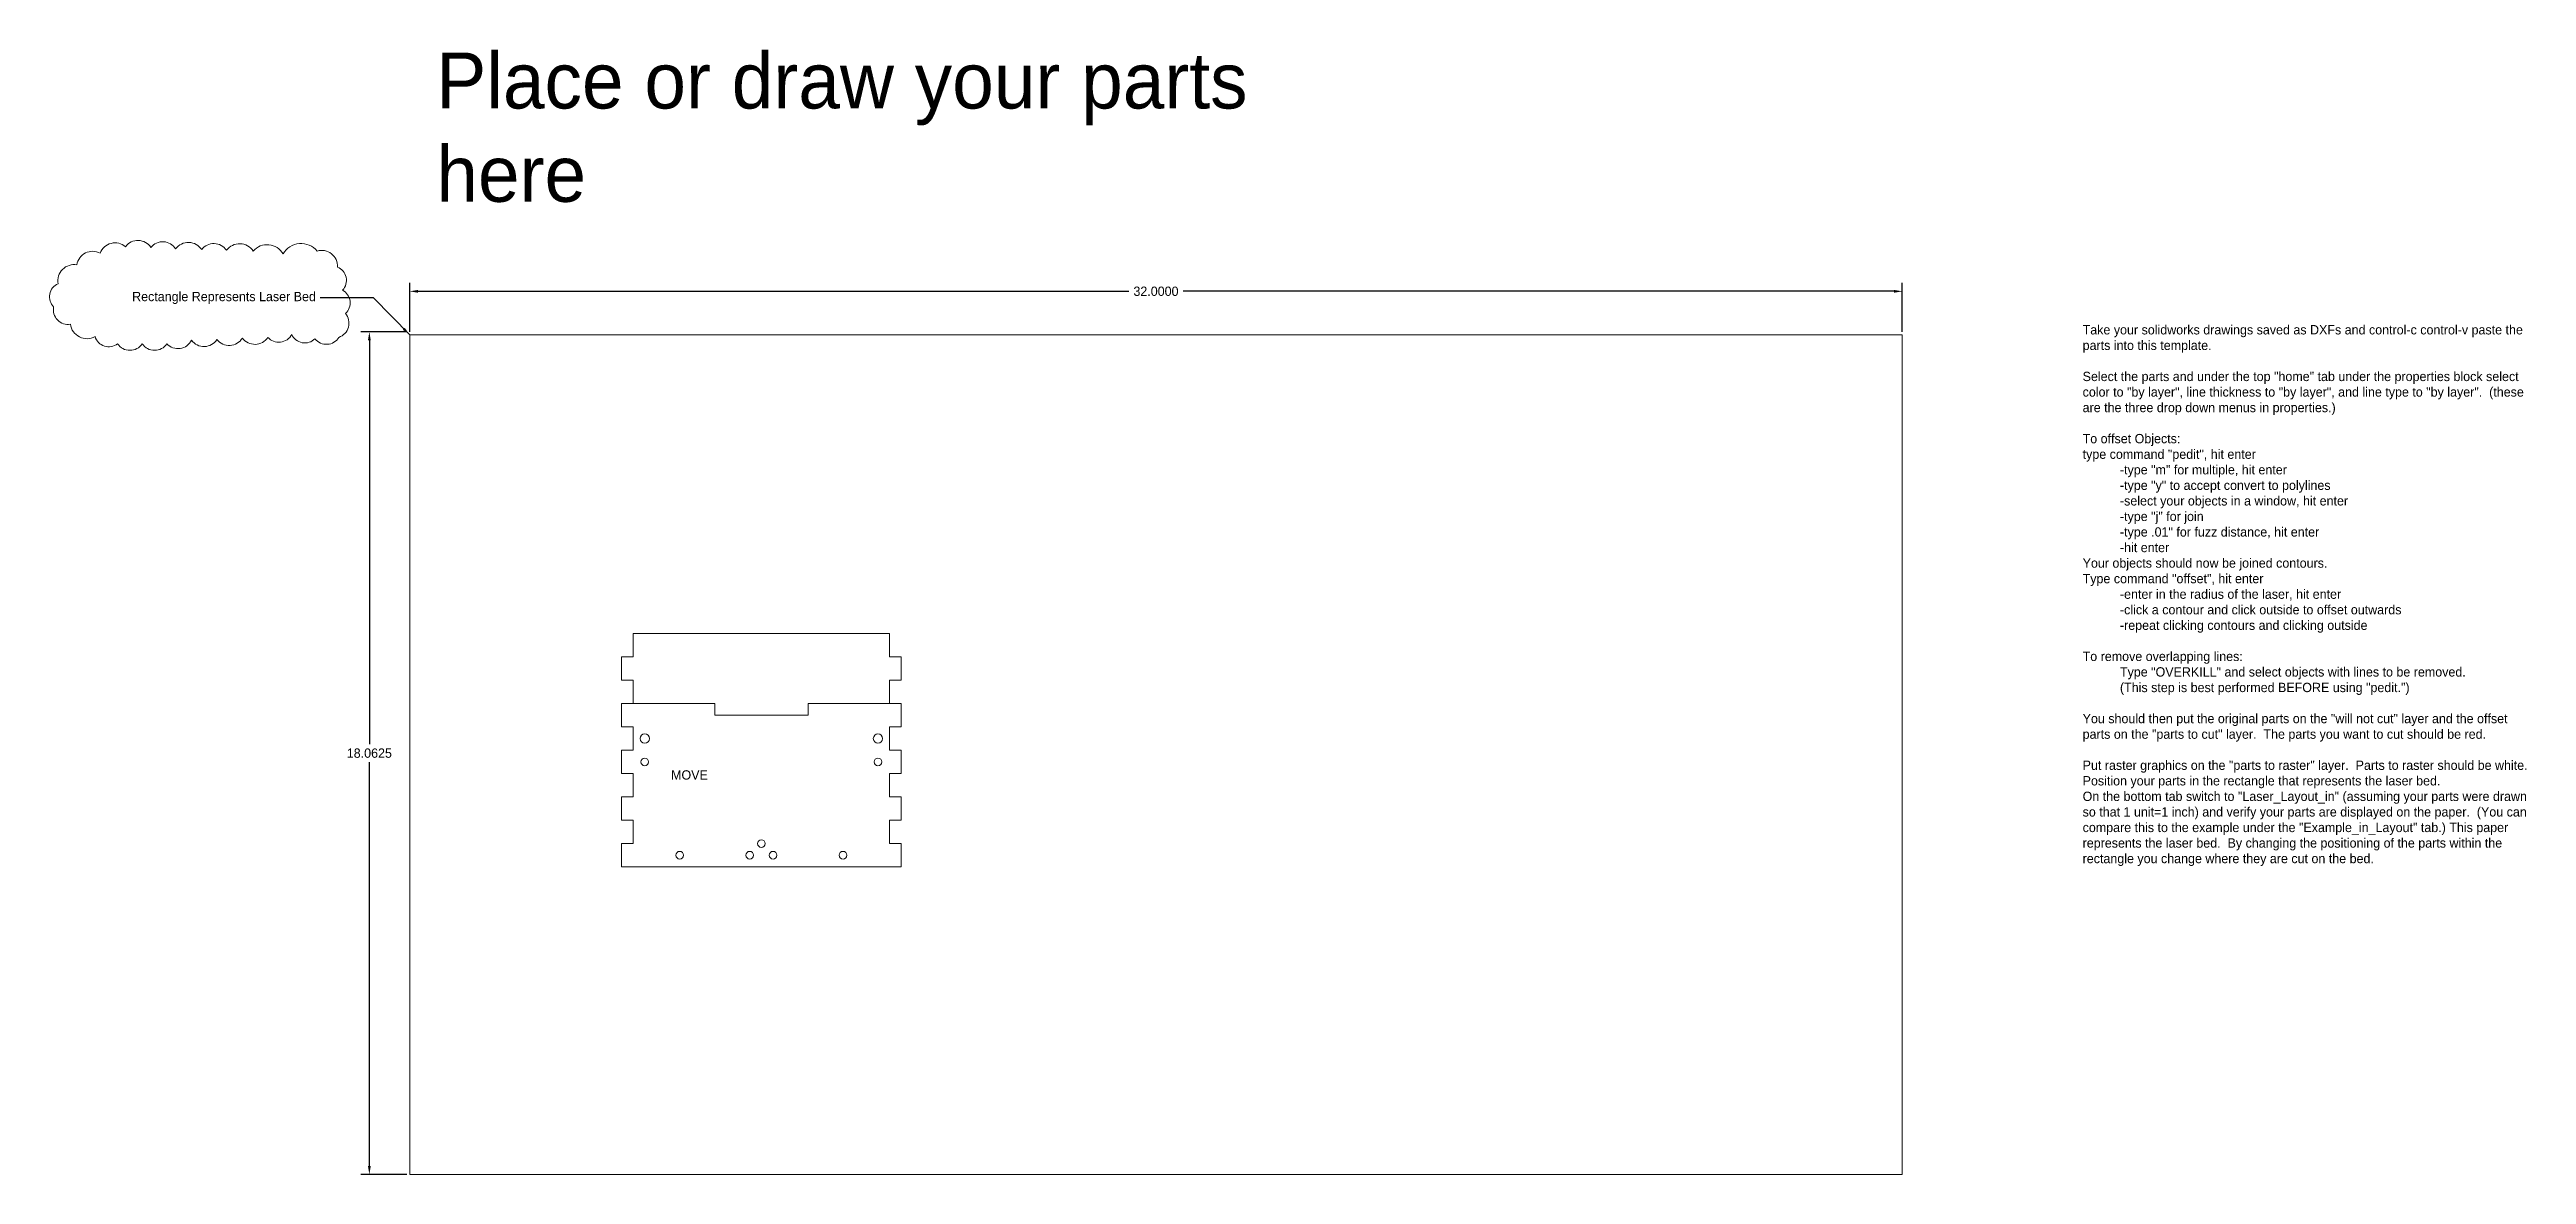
# Model space of a CAD drawing. Header units: inches. Extents: x 76 to 190, y -21 to 3.
# Drawn here: x 75.9 to 129, y -21.4 to 2.8 of the extents above; entities that cross this region are included whole.
import ezdxf

# ---------------------------------------------------------------- set-up
doc = ezdxf.new("R2010")
doc.units = ezdxf.units.IN
doc.header["$LTSCALE"] = 0.2
doc.header["$MEASUREMENT"] = 0
doc.layers.get('Defpoints').update_dxf_attribs({"color": 210})
doc.layers.add('MagentaRast_Vect', color=6, linetype='Continuous', lineweight=0)
doc.layers.add('PartsToCut', color=1, linetype='Continuous', lineweight=0)
doc.layers.add('WILL NOT CUT', color=150, linetype='Continuous', lineweight=0, plot=False)
doc.styles.get("Standard").update_dxf_attribs({"font": 'GOTHIC.TTF', "height": 0.2})
doc.dimstyles.get("Standard").update_dxf_attribs({"dimtxt": 0.18, "dimasz": 0.18, "dimexe": 0.18, "dimexo": 0.0625, "dimgap": 0.09, "dimtad": 0, "dimtih": 1, "dimtoh": 1, "dimdec": 4, "dimzin": 0, "dimdsep": 46, "dimtxsty": 'Standard', "dimcen": 0.09, "dimadec": 0, "dimazin": 0, "dimtfac": 1, "dimtdec": 4, "dimtofl": 0, "dimtmove": 0, "dimatfit": 3, "dimfxl": 1, "dimtolj": 1, "dimtzin": 0, "dimarcsym": 0})

msp = doc.modelspace()

# ---------------------------------------------------------------- texts
at = {"layer": 'PartsToCut', "insert": (89.1883, -12.69584), "char_height": 0.2, "attachment_point": 1}
msp.add_mtext_dynamic_manual_height_columns('MOVE', width=4.2893129, gutter_width=1, heights=[0], dxfattribs=at)
at = {"layer": 'WILL NOT CUT', "attachment_point": 1}
for s, width, insert, char_height in [('Place or draw your parts here', 19.5403233, (84.15543, 2.69129), 1.2), ('Take your solidworks drawings saved as DXFs and control-c control-v paste the parts into this template.\\P\\PSelect the parts and under the top "home" tab under the properties block select color to "by layer", line thickness to "by layer", and line type to "by layer".  (these are the three drop down menus in properties.)\\P\\PTo offset Objects:\\Ptype command "pedit", hit enter\\P^I-type "m" for multiple, hit enter\\P^I-type "y" to accept convert to polylines\\P^I-select your objects in a window, hit enter\\P^I-type "j" for join\\P^I-type .01" for fuzz distance, hit enter\\P^I-hit enter\\PYour objects should now be joined contours.\\PType command "offset", hit enter\\P^I-enter in the radius of the laser, hit enter\\P^I-click a contour and click outside to offset outwards\\P^I-repeat clicking contours and clicking outside\\P\\PTo remove overlapping lines:\\P^IType "OVERKILL" and select objects with lines to be removed.\\P^I(This step is best performed BEFORE using "pedit.")\\P\\PYou should then put the original parts on the "will not cut" layer and the offset parts on the "parts to cut" layer.  The parts you want to cut should be red.\\P\\PPut raster graphics on the "parts to raster" layer.  Parts to raster should be white.\\PPosition your parts in the rectangle that represents the laser bed.\\POn the bottom tab switch to "Laser_Layout_in" (assuming your parts were drawn so that 1 unit=1 inch) and verify your parts are displayed on the paper.  (You can compare this to the example under the "Example_in_Layout" tab.) This paper represents the laser bed.  By changing the positioning of the parts within the rectangle you change where they are cut on the bed.', 9.640257, (119.4513, -3.15195), 0.2)]:
    msp.add_mtext_dynamic_manual_height_columns(s, width=width, gutter_width=1, heights=[0], dxfattribs=dict(at, insert=insert, char_height=char_height))
at = {"layer": 'WILL NOT CUT', "insert": (81.5727, -2.56962), "char_height": 0.2, "attachment_point": 6}
msp.add_mtext('\\A1;Rectangle Represents Laser Bed', dxfattribs=at)

# ---------------------------------------------------------------- blocks, each defined once
blk = doc.blocks.new('*D7')
at = {"layer": 'Defpoints', "color": 0, "transparency": 16777216}
for p in [(115.584, -2.428), (83.584, -3.36), (115.584, -3.36)]:
    blk.add_point(p, dxfattribs=at)
at = {"layer": 'WILL NOT CUT', "color": 0, "lineweight": -2, "transparency": 16777216}
for p, q in [((83.584, -3.298), (83.584, -2.248)), ((83.764, -2.428), (99.002, -2.428)), ((115.404, -2.428), (100.166, -2.428)), ((115.584, -3.298), (115.584, -2.248))]:
    blk.add_line(p, q, dxfattribs=at)
at = {"layer": 'WILL NOT CUT', "color": 0, "transparency": 16777216}
for points in [[(83.764, -2.398), (83.764, -2.458), (83.584, -2.428)], [(115.404, -2.398), (115.404, -2.458), (115.584, -2.428)]]:
    blk.add_solid(points, dxfattribs=at)
at = {"layer": 'WILL NOT CUT', "color": 0, "transparency": 16777216, "insert": (99.584, -2.428), "char_height": 0.2, "attachment_point": 5}
blk.add_mtext('\\A1;32.0000', dxfattribs=at)
blk = doc.blocks.new('*D8')
at = {"layer": 'Defpoints', "color": 0, "transparency": 16777216}
for p in [(82.719, -3.298), (83.584, -3.298), (83.584, -21.36)]:
    blk.add_point(p, dxfattribs=at)
at = {"layer": 'WILL NOT CUT', "color": 0, "lineweight": -2, "transparency": 16777216}
for p, q in [((83.521, -3.298), (82.539, -3.298)), ((82.719, -3.478), (82.719, -12.134)), ((82.719, -21.18), (82.719, -12.524)), ((83.521, -21.36), (82.539, -21.36))]:
    blk.add_line(p, q, dxfattribs=at)
at = {"layer": 'WILL NOT CUT', "color": 0, "transparency": 16777216}
for points in [[(82.689, -3.478), (82.749, -3.478), (82.719, -3.298)], [(82.689, -21.18), (82.749, -21.18), (82.719, -21.36)]]:
    blk.add_solid(points, dxfattribs=at)
at = {"layer": 'WILL NOT CUT', "color": 0, "transparency": 16777216, "insert": (82.719, -12.329), "char_height": 0.2, "attachment_point": 5}
blk.add_mtext('\\A1;18.0625', dxfattribs=at)

# ---------------------------------------------------------------- dimensions: what is measured, and where the dimension line sits
at = {"layer": 'WILL NOT CUT'}
dim = msp.add_linear_dim(base=(115.58393, -2.42799), p1=(83.58393, -3.36037), p2=(115.58393, -3.36037), dimstyle='Standard', dxfattribs=at)
dim.commit()
dim.dimension.update_dxf_attribs({"geometry": '*D7', "text_midpoint": (99.58393, -2.42799)})
dim = msp.add_linear_dim(base=(82.71918, -3.29787), p1=(83.58393, -21.36037), p2=(83.58393, -3.29787), angle=90, dimstyle='Standard', dxfattribs=at)
dim.commit()
dim.dimension.update_dxf_attribs({"geometry": '*D8', "text_midpoint": (82.71918, -12.32912)})

# ---------------------------------------------------------------- linework, layer by layer
at = {"layer": 'MagentaRast_Vect', "color": 7, "linetype": 'Continuous', "lineweight": 15}
for p, q in [((93.87402, -9.76599), (88.37402, -9.76599)), ((88.37402, -9.76599), (88.37402, -10.26599)), ((93.87402, -10.26599), (93.87402, -9.76599)), ((88.37402, -10.26599), (88.12402, -10.26599)), ((88.12402, -10.26599), (88.12402, -10.76599)), ((93.87402, -10.26599), (94.12402, -10.26599)), ((94.12402, -10.26599), (94.12402, -10.76599)), ((88.12402, -10.76599), (88.37402, -10.76599)), ((88.37402, -10.76599), (88.37402, -11.26599)), ((93.87402, -10.76599), (93.87402, -11.26599)), ((93.87402, -10.76599), (94.12402, -10.76599)), ((88.37402, -11.26599), (88.12402, -11.26599)), ((88.12402, -11.26599), (88.12402, -11.76599)), ((93.87402, -11.26599), (94.12402, -11.26599)), ((94.12402, -11.26599), (94.12402, -11.76599)), ((88.12402, -11.76599), (88.37402, -11.76599)), ((88.37402, -11.76599), (88.37402, -12.26599)), ((93.87402, -12.26599), (93.87402, -11.76599)), ((94.12402, -11.76599), (93.87402, -11.76599)), ((88.37402, -12.26599), (88.12402, -12.26599)), ((88.12402, -12.26599), (88.12402, -12.76599)), ((93.87402, -12.26599), (94.12402, -12.26599)), ((94.12402, -12.26599), (94.12402, -12.76599)), ((88.12402, -12.76599), (88.37402, -12.76599)), ((88.37402, -13.26599), (88.12402, -13.26599)), ((88.12402, -13.26599), (88.12402, -13.76599)), ((88.37402, -12.76599), (88.37402, -13.26599)), ((93.87402, -13.26599), (93.87402, -12.76599)), ((94.12402, -12.76599), (93.87402, -12.76599)), ((93.87402, -13.26599), (94.12402, -13.26599)), ((94.12402, -13.26599), (94.12402, -13.76599)), ((88.12402, -13.76599), (88.37402, -13.76599)), ((88.37402, -13.76599), (88.37402, -14.26599)), ((93.87402, -14.26599), (93.87402, -13.76599)), ((94.12402, -13.76599), (93.87402, -13.76599)), ((88.37402, -14.26599), (88.12402, -14.26599)), ((88.12402, -14.26599), (88.12402, -14.76599)), ((93.87402, -14.26599), (94.12402, -14.26599)), ((94.12402, -14.26599), (94.12402, -14.76599)), ((88.12402, -14.76599), (94.12402, -14.76599))]:
    msp.add_line(p, q, dxfattribs=at)
at = {"layer": 'MagentaRast_Vect'}
for p, q in [((88.37402, -11.26599), (90.12402, -11.26599)), ((90.12402, -11.51599), (90.12402, -11.26599)), ((90.12402, -11.51599), (92.12402, -11.51599)), ((92.12402, -11.51599), (92.12402, -11.26599)), ((92.12402, -11.26599), (93.87402, -11.26599))]:
    msp.add_line(p, q, dxfattribs=at)
at = {"layer": 'MagentaRast_Vect', "color": 7, "linetype": 'Continuous', "lineweight": 15}
for centre, radius in [((88.62402, -12.01599), 0.1), ((93.62402, -12.01599), 0.1), ((88.62402, -12.51599), 0.082), ((93.62402, -12.51599), 0.082), ((91.12402, -14.26599), 0.082), ((89.37402, -14.51599), 0.082), ((90.87402, -14.51599), 0.082), ((91.37402, -14.51599), 0.082), ((92.87402, -14.51599), 0.082)]:
    msp.add_circle(centre, radius, dxfattribs=at)
at = {"layer": 'WILL NOT CUT'}
msp.add_lwpolyline([(80.86865, -1.62691, 0.52056705), (80.23051, -1.56471, 0.52056705), (80.23051, -1.56471, 0.52056705), (79.65464, -1.54916, 0.52056705), (79.65464, -1.54916, 0.52056705), (79.12546, -1.53361, 0.52056705), (79.12546, -1.53361, 0.52056705), (78.56515, -1.51806, 0.52056705), (78.56515, -1.51806, 0.52056705), (78.03597, -1.48696, 0.52056705), (78.03597, -1.48696, 0.52056705), (77.49122, -1.47141, 0.52056705), (77.49122, -1.47141, 0.52056705), (76.94647, -1.61136, 0.52056705), (76.94647, -1.61136, 0.52056705), (76.44842, -1.86015, 0.52056705), (76.44842, -1.86015, 0.52056705), (76.04375, -2.26443, 0.52056705), (76.04375, -2.26443, 0.52056705), (75.95037, -2.76201, 0.52056705), (75.95037, -2.76201, 0.52056705), (76.30834, -3.13519, 0.52056705), (76.30834, -3.13519, 0.52056705), (76.83752, -3.39953, 0.52056705), (76.83752, -3.39953, 0.52056705), (77.32001, -3.55502, 0.52056705), (77.32001, -3.55502, 0.52056705), (77.8492, -3.55502, 0.52056705), (77.8492, -3.55502, 0.52056705), (78.37838, -3.55502, 0.52056705), (78.37838, -3.55502, 0.52056705), (78.90756, -3.47727, 0.52056705), (78.90756, -3.47727, 0.52056705), (79.45231, -3.46172, 0.52056705), (79.45231, -3.46172, 0.52056705), (79.99705, -3.43063, 0.52056705), (79.99705, -3.43063, 0.52056705), (80.5418, -3.41508, 0.52056705), (80.5418, -3.41508, 0.52056705), (81.05542, -3.35288, 0.52056705), (81.05542, -3.35288, 0.52056705), (81.55347, -3.44618, 0.52056705), (81.55347, -3.44618, 0.52056705), (82.06709, -3.41508, 0.52056705), (82.06709, -3.41508, 0.52056705), (82.20716, -2.90195, 0.52056705), (82.20716, -2.90195, 0.52056705), (82.14491, -2.40437, 0.52056705), (82.14491, -2.40437, 0.52056705), (82.03596, -1.90679, 0.52056705), (82.03596, -1.90679, 0.52056705), (81.60016, -1.56471, 0.52056705), (81.60016, -1.56471, 0.52056705)], format="xyb", close=True, dxfattribs=at)
msp.add_lwpolyline([(83.58393, -21.36037), (115.58393, -21.36037), (115.58393, -3.36037), (83.58393, -3.36037)], close=True, dxfattribs=at)

msp.set_redraw_order([(e.dxf.handle, doc.entitydb.next_handle()) for e in msp.query("TEXT MTEXT ATTDEF DIMENSION ARC_DIMENSION")])  # texts and dimensions are drawn at this point

# ---------------------------------------------------------------- leaders
at = {"layer": 'WILL NOT CUT', "annotation_type": 0, "has_hookline": 1, "hookline_direction": 1, "text_width": 4.28171}
msp.add_leader([(83.58393, -3.36037), (82.80903, -2.56962), (81.6627, -2.56962)], dimstyle='Standard', dxfattribs=at)

doc.saveas('drawing.dxf')
